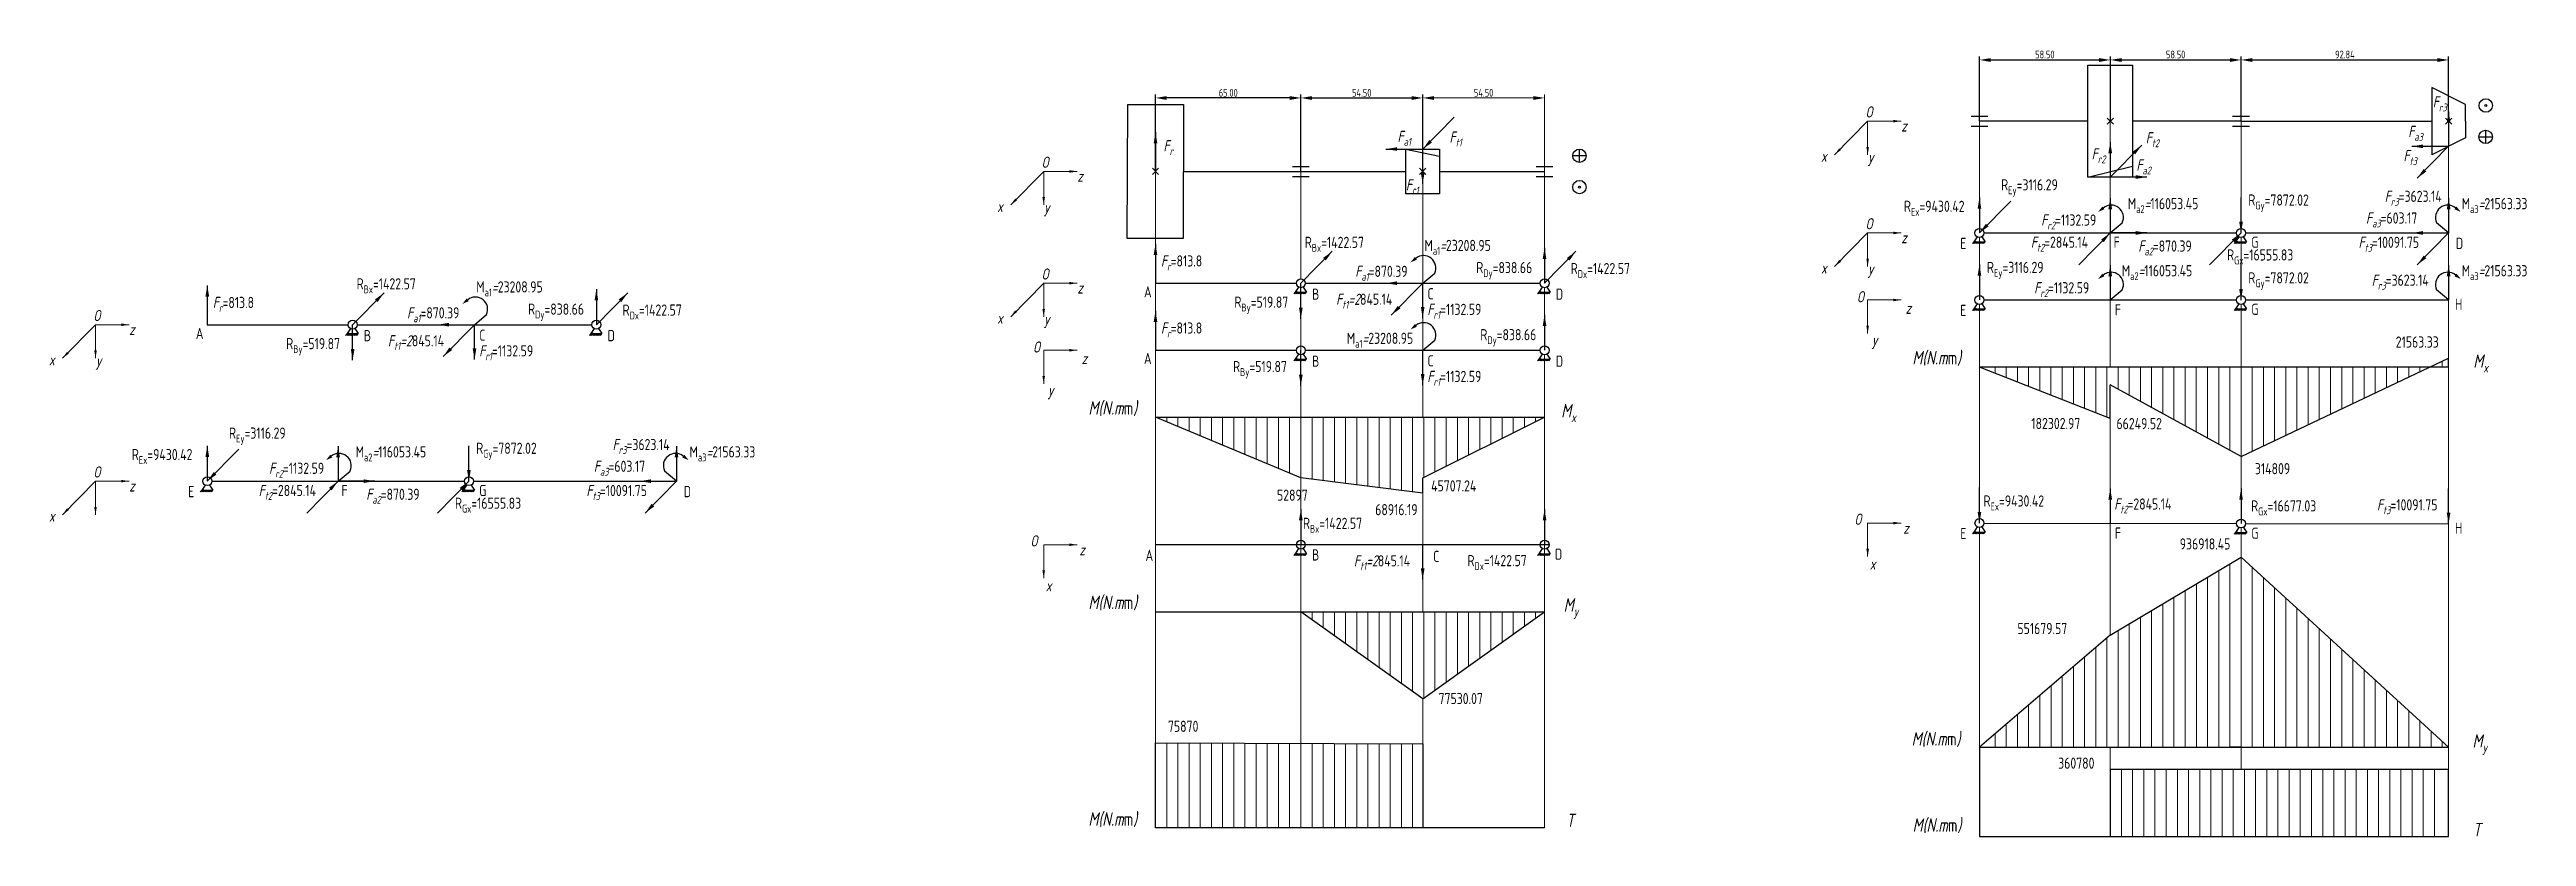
# Model space of a CAD drawing. Header units: millimetres. Extents: x -1216 to -109, y 1015 to 1367.
import ezdxf

# ---------------------------------------------------------------- set-up
doc = ezdxf.new("R2010")
doc.units = ezdxf.units.MM
doc.header["$MEASUREMENT"] = 0
doc.header["$PDMODE"] = 33
doc.header["$PDSIZE"] = 1
doc.layers.add('AM_0', color=7, linetype='Continuous', lineweight=30)
doc.layers.add('AM_4', color=3, linetype='Continuous', lineweight=15)
doc.styles.get("Standard").update_dxf_attribs({"font": 'tcvn+7284-2003i.ttf', "width": 0.8, "height": 3.5})
doc.styles.add('VKT', font='tcvn+7284-2003i.ttf', dxfattribs={"width": 0.8, "height": 3.5})
doc.dimstyles.new('AM_ISO$7', dxfattribs={"dimtxt": 3.5, "dimasz": 3.5, "dimexe": 1, "dimexo": 1, "dimgap": 1.5, "dimtad": 1, "dimdsep": 46, "dimtxsty": 'Standard', "dimcen": 0, "dimclrd": 256, "dimclre": 256, "dimclrt": 2, "dimadec": 0, "dimazin": 2, "dimtp": 0.1, "dimtm": 0.1, "dimtfac": 0.71, "dimtdec": 3, "dimtmove": 0, "dimatfit": 3, "dimfxl": 1, "dimlwd": -1, "dimlwe": -1, "dimarcsym": 1})
doc.dimstyles.new('MyTemplate', dxfattribs={"dimtxt": 3.5, "dimasz": 5, "dimexe": 1.5, "dimexo": 0, "dimtad": 1, "dimtoh": 1, "dimzin": 0, "dimdsep": 46, "dimtxsty": 'Standard', "dimcen": 5, "dimclrd": 3, "dimclre": 3, "dimclrt": 1, "dimadec": 0, "dimazin": 0, "dimtfac": 1, "dimtofl": 0, "dimtmove": 0, "dimatfit": 3, "dimfxl": 1, "dimtolj": 1, "dimtzin": 0, "dimlwd": -1, "dimlwe": -1, "dimarcsym": 0})

msp = doc.modelspace()

# ---------------------------------------------------------------- texts
at = {"layer": 'AM_0', "attachment_point": 1, "style": 'VKT'}
for s, width, gutter_width, heights, insert, char_height in [('\\A1;{\\fTCVN 7284|b0|i1|c163|p34;F\\H0.7x;\\S^ r3;}', 4.01145, 8.75, [0], (-150.591, 1346.002), 5), ('\\A1;{\\fTCVN 7284|b0|i1|c163|p34;F\\H0.7x;\\S^ a1;}', 4.01145, 8.75, [0], (-613.584, 1330.578), 5), ('\\A1;{\\fTCVN 7284|b0|i1|c163|p34;F\\H0.7x;\\S^ t1;}', 4, 8.75, [0], (-590.327, 1330.283), 5), ('\\A1;{\\fTCVN 7284|b0|i1|c163|p34;F\\H0.7x;\\S^ t2;}', 4.01145, 8.75, [0], (-278.949, 1329.965), 5), ('\\A1;{\\fTCVN 7284|b0|i1|c163|p34;F\\H0.7x;\\S^ a3;}', 4.01145, 8.75, [0], (-161.548, 1332.816), 5), ('\\A1;{\\fTCVN 7284|b0|i1|c163|p34;F\\fTCVN 7284|b0|i1|c0|p34;\\H0.7x;\\S^ r;}', 4.01145, 8.75, [0], (-718.253, 1326.403), 5), ('\\A1;{\\fTCVN 7284|b0|i1|c163|p34;F\\H0.7x;\\S^ r2;}', 4.01145, 8.75, [0], (-303.147, 1322.786), 5), ('\\A1;{\\fTCVN 7284|b0|i1|c163|p34;F\\H0.7x;\\S^ t3;}', 5, 8.75, [0], (-163.672, 1321.952), 5), ('\\A1;{\\fTCVN 7284|b0|i1|c163|p34;F\\H0.7x;\\S^ r1;}', 4.01145, 8.75, [0], (-609.84, 1308.872), 5), ('\\A1;R{\\H0.7x;\\S^ Ey;}=3116.29', 4.01145, 8.75, [3.43], (-343.65, 1308.915), 5), ('\\A1;{\\fTCVN 7284|b0|i1|c163|p34;F\\H0.7x;\\S^ a2;}', 4.01145, 8.75, [0], (-283.129, 1317.776), 5), ('\\A1;R{\\H0.7x;\\S^ Ex;}=9430.42', 4.01145, 8.75, [3.43], (-387.123, 1299.311), 5), ('\\A1;M{\\H0.7x;\\S^ a2;\\fTCVN 7284|b0|i1|c163|p34;\\H1.42857x;=}116053.45', 4.01145, 8.75, [3.43], (-286.981, 1300.499), 5), ('\\A1;R{\\H0.7x;\\S^ Gy;}=7872.02', 5, 8.75, [3.43], (-233.098, 1302.124), 5), ('\\A1;{\\fTCVN 7284|b0|i1|c163|p34;F\\H0.7x;\\S^ r3;}=3623.14', 4.01145, 8.75, [0], (-172.094, 1303.783), 5), ('\\A1;M{\\H0.7x;\\S^ a3;\\fTCVN 7284|b0|i1|c163|p34;\\H1.42857x;=}21563.33', 4.01145, 8.75, [3.43], (-137.651, 1300.499), 5), ('\\A1;{\\fTCVN 7284|b0|i1|c163|p34;F\\H0.7x;\\S^ r2;}=1132.59', 4.01145, 8.75, [0], (-325.73, 1293.172), 5), ('\\A1;{\\fTCVN 7284|b0|i1|c163|p34;F\\H0.7x;\\S^ a3;}=603.17', 4.01145, 8.75, [0], (-180.456, 1294.066), 5), ('\\A1;{\\fTCVN 7284|b0|i1|c163|p34;F\\fTCVN 7284|b0|i1|c0|p34;\\H0.7x;\\S^ r;}=813.8', 4.01145, 8.75, [0], (-719.38, 1274.863), 5), ('\\A1;R{\\H0.7x;\\S^ Bx;}=1422.57', 4.01145, 8.75, [3.43], (-655.075, 1283.193), 5), ('\\A1;M{\\H0.7x;\\S^ a1;\\fTCVN 7284|b0|i1|c163|p34;\\H1.42857x;=}23208.95', 4.01145, 8.75, [3.43], (-601.543, 1281.812), 5), ('E', 4.13379, 6.25, [0], (-361.927, 1282.721), 5), ('\\A1;{\\fTCVN 7284|b0|i1|c163|p34;F\\H0.7x;\\S^ t2;}=2845.14', 4.01145, 8.75, [0], (-330.349, 1283.244), 5), ('F', 4.13379, 6.25, [0], (-293.327, 1283.244), 5), ('\\A1;{\\fTCVN 7284|b0|i1|c163|p34;F\\H0.7x;\\S^ a2;}=870.39', 4.01145, 8.75, [0], (-282.279, 1281.536), 5), ('\\A1;R{\\H0.7x;\\S^ Gx;}=16555.83', 4.01145, 8.75, [3.43], (-242.589, 1277.563), 5), ('G', 4.13379, 6.25, [0], (-231.756, 1283.236), 5), ('\\A1;{\\fTCVN 7284|b0|i1|c163|p34;F\\H0.7x;\\S^ t3;}=10091.75', 5, 8.75, [0], (-183.79, 1283.202), 5), ('D', 4.13379, 6.25, [0], (-140.284, 1282.741), 5), ('\\A1;R{\\H0.7x;\\S^ Bx;}=1422.57', 4.01145, 8.75, [3.43], (-1079.138, 1264.631), 5), ('\\A1;M{\\H0.7x;\\S^ a1;\\fTCVN 7284|b0|i1|c163|p34;\\H1.42857x;=}23208.95', 4.01145, 8.75, [3.43], (-1025.607, 1263.25), 5), ('\\A1;{\\fTCVN 7284|b0|i1|c163|p34;F\\H0.7x;\\S^ a1;}=870.39', 4.01145, 8.75, [0], (-632.497, 1270.225), 5), ('\\A1;R{\\H0.7x;\\S^ Dy;}=838.66', 4.01145, 8.75, [3.43], (-578.395, 1271.888), 5), ('\\A1;R{\\H0.7x;\\S^ Dx;}=1422.57', 4.01145, 8.75, [3.43], (-536.137, 1271.466), 5), ('\\A1;R{\\H0.7x;\\S^ Ey;}=3116.29', 4.01145, 8.75, [3.43], (-350.001, 1271.99), 5), ('\\A1;{\\fTCVN 7284|b0|i1|c163|p34;F\\H0.7x;\\S^ r2;}=1132.59', 4.01145, 8.75, [0], (-328.876, 1262.879), 5), ('\\A1;M{\\H0.7x;\\S^ a2;\\fTCVN 7284|b0|i1|c163|p34;\\H1.42857x;=}116053.45', 4.01145, 8.75, [3.43], (-289.688, 1270.499), 5), ('\\A1;R{\\H0.7x;\\S^ Gy;}=7872.02', 5, 8.75, [3.43], (-233.098, 1267.301), 5), ('\\A1;{\\fTCVN 7284|b0|i1|c163|p34;F\\H0.7x;\\S^ r3;}=3623.14', 4.01145, 8.75, [0], (-177.879, 1266.255), 5), ('\\A1;M{\\H0.7x;\\S^ a3;\\fTCVN 7284|b0|i1|c163|p34;\\H1.42857x;=}21563.33', 4.01145, 8.75, [3.43], (-137.651, 1270.499), 5), ('\\A1;{\\fTCVN 7284|b0|i1|c163|p34;F\\fTCVN 7284|b0|i1|c0|p34;\\H0.7x;\\S^ r;}=813.8', 4.01145, 8.75, [0], (-1143.443, 1256.3), 5), ('\\A1;R{\\H0.7x;\\S^ Dy;}=838.66', 4.01145, 8.75, [3.43], (-1002.458, 1253.325), 5), ('\\A1;R{\\H0.7x;\\S^ Dx;}=1422.57', 4.01145, 8.75, [3.43], (-960.201, 1252.903), 5), ('A', 4.13379, 6.25, [0], (-726.984, 1261.027), 5), ('\\A1;R{\\H0.7x;\\S^ By;}=519.87', 4.01145, 8.75, [3.43], (-686.566, 1256.455), 5), ('B', 4.13379, 6.25, [0], (-651.837, 1260.021), 5), ('\\A1;{\\fTCVN 7284|b0|i1|c163|p34;F\\H0.7x;\\S^ t1;\\H1.42857x;=2}845.14', 4, 8.75, [0], (-641.05, 1257.727), 5), ('\\A1;{\\fTCVN 7284|b0|i1|c163|p34;F\\H0.7x;\\S^ r1;}=1132.59', 4.01145, 8.75, [0], (-600.254, 1253.219), 5), ('C', 4.13379, 6.25, [0], (-600.2, 1260.199), 5), ('D', 4.13379, 6.25, [0], (-542.837, 1260.021), 5), ('E', 4.13379, 6.25, [0], (-361.927, 1252.721), 5), ('F', 4.13379, 6.25, [0], (-292.781, 1253.005), 5), ('G', 4.13379, 6.25, [0], (-231.756, 1253.236), 5), ('H', 4.13379, 6.25, [0], (-140.662, 1255.468), 5), ('A', 4.13379, 6.25, [0], (-1151.047, 1242.464), 5), ('B', 4.13379, 6.25, [0], (-1075.9, 1241.458), 5), ('\\A1;{\\fTCVN 7284|b0|i1|c163|p34;F\\H0.7x;\\S^ a1;}=870.39', 4.01145, 8.75, [0], (-1056.561, 1251.662), 5), ('C', 4.13379, 6.25, [0], (-1024.263, 1241.636), 5), ('D', 4.13379, 6.25, [0], (-966.9, 1241.458), 5), ('\\A1;{\\fTCVN 7284|b0|i1|c163|p34;F\\fTCVN 7284|b0|i1|c0|p34;\\H0.7x;\\S^ r;}=813.8', 4.01145, 8.75, [0], (-719.38, 1244.863), 5), ('\\A1;R{\\H0.7x;\\S^ Dy;}=838.66', 4.01145, 8.75, [3.43], (-576.575, 1241.887), 5), ('\\A1;R{\\H0.7x;\\S^ By;}=519.87', 4.01145, 8.75, [3.43], (-1110.629, 1237.892), 5), ('\\A1;{\\fTCVN 7284|b0|i1|c163|p34;F\\H0.7x;\\S^ t1;\\H1.42857x;=2}845.14', 4, 8.75, [0], (-1065.113, 1239.164), 5), ('\\A1;{\\fTCVN 7284|b0|i1|c163|p34;F\\H0.7x;\\S^ r1;}=1132.59', 4.01145, 8.75, [0], (-1024.317, 1234.656), 5), ('A', 4.13379, 6.25, [0], (-727.007, 1231.236), 5), ('B', 4.13379, 6.25, [0], (-651.837, 1230.021), 5), ('\\A1;M{\\H0.7x;\\S^ a1;\\fTCVN 7284|b0|i1|c163|p34;\\H1.42857x;=}23208.95', 4.01145, 8.75, [3.43], (-636.273, 1240.26), 5), ('C', 4.13379, 6.25, [0], (-600.2, 1230.199), 5), ('D', 4.13379, 6.25, [0], (-542.837, 1230.021), 5), ('{\\fTCVN 7284|b0|i1|c163|p34;M(N.m}m{\\fTCVN 7284|b0|i1|c163|p34;)}', 22.66969, 17.5, [0], (-383.34, 1232.077), 6), ('\\A1;{\\fTCVN 7284|b0|i1|c163|p34;M\\fTCVN 7284|b0|i1|c0|p34;\\H0.7x;\\S^ x;}', 22.66969, 17.5, [0], (-132.466, 1230.549), 6), ('\\A1;R{\\H0.7x;\\S^ By;}=519.87', 4.01145, 8.75, [3.43], (-687.152, 1227.62), 5), ('\\A1;{\\fTCVN 7284|b0|i1|c163|p34;F\\H0.7x;\\S^ r1;}=1132.59', 4.01145, 8.75, [0], (-600.254, 1223.219), 5), ('{\\fTCVN 7284|b0|i1|c163|p34;M(N.m}m{\\fTCVN 7284|b0|i1|c163|p34;)}', 22.66969, 17.5, [0], (-751.84, 1209.61), 6), ('\\A1;{\\fTCVN 7284|b0|i1|c163|p34;M\\fTCVN 7284|b0|i1|c0|p34;\\H0.7x;\\S^ x;}', 22.66969, 17.5, [0], (-540.404, 1208.342), 6), ('\\A1;R{\\H0.7x;\\S^ Ey;}=3116.29', 4.01145, 8.75, [3.43], (-1136.213, 1197.861), 5), ('\\A1;R{\\H0.7x;\\S^ Ex;}=9430.42', 4.01145, 8.75, [3.43], (-1179.686, 1188.257), 5), ('\\A1;M{\\H0.7x;\\S^ a2;\\fTCVN 7284|b0|i1|c163|p34;\\H1.42857x;=}116053.45', 4.01145, 8.75, [3.43], (-1079.545, 1189.445), 5), ('\\A1;R{\\H0.7x;\\S^ Gy;}=7872.02', 5, 8.75, [3.43], (-1025.662, 1191.071), 5), ('\\A1;{\\fTCVN 7284|b0|i1|c163|p34;F\\H0.7x;\\S^ r3;}=3623.14', 4.01145, 8.75, [0], (-964.657, 1192.729), 5), ('\\A1;M{\\H0.7x;\\S^ a3;\\fTCVN 7284|b0|i1|c163|p34;\\H1.42857x;=}21563.33', 4.01145, 8.75, [3.43], (-930.214, 1189.445), 5), ('\\A1;{\\fTCVN 7284|b0|i1|c163|p34;F\\H0.7x;\\S^ r2;}=1132.59', 4.01145, 8.75, [0], (-1118.293, 1182.118), 5), ('\\A1;{\\fTCVN 7284|b0|i1|c163|p34;F\\H0.7x;\\S^ a3;}=603.17', 4.01145, 8.75, [0], (-973.02, 1183.012), 5), ('E', 4.13379, 6.25, [0], (-1154.491, 1171.668), 5), ('\\A1;{\\fTCVN 7284|b0|i1|c163|p34;F\\H0.7x;\\S^ t2;}=2845.14', 4.01145, 8.75, [0], (-1122.912, 1172.19), 5), ('F', 4.13379, 6.25, [0], (-1085.89, 1172.19), 5), ('\\A1;{\\fTCVN 7284|b0|i1|c163|p34;F\\H0.7x;\\S^ a2;}=870.39', 4.01145, 8.75, [0], (-1074.843, 1170.483), 5), ('\\A1;R{\\H0.7x;\\S^ Gx;}=16555.83', 4.01145, 8.75, [3.43], (-1035.152, 1166.509), 5), ('G', 4.13379, 6.25, [0], (-1024.32, 1172.182), 5), ('\\A1;{\\fTCVN 7284|b0|i1|c163|p34;F\\H0.7x;\\S^ t3;}=10091.75', 5, 8.75, [0], (-976.353, 1172.148), 5), ('D', 4.13379, 6.25, [0], (-932.848, 1171.687), 5), ('\\A1;R{\\H0.7x;\\S^ Ex;}=9430.42', 4.01145, 8.75, [3.43], (-351.537, 1167.499), 5), ('\\A1;{\\fTCVN 7284|b0|i1|c163|p34;F\\H0.7x;\\S^ t2;}=2845.14', 4.01145, 8.75, [0], (-293.079, 1166.128), 5), ('\\A1;R{\\H0.7x;\\S^ Gx;}=16677.03', 4.01145, 8.75, [3.43], (-231.838, 1165.272), 5), ('\\A1;{\\fTCVN 7284|b0|i1|c163|p34;F\\H0.7x;\\S^ t3;}=10091.75', 5, 8.75, [0], (-175.538, 1165.768), 5), ('\\A1;R{\\H0.7x;\\S^ Bx;}=1422.57', 4.01145, 8.75, [3.43], (-655.906, 1157.491), 5), ('E', 4.13379, 6.25, [0], (-361.92, 1152.913), 5), ('F', 4.13379, 6.25, [0], (-292.774, 1153.108), 5), ('G', 4.13379, 6.25, [0], (-231.749, 1153.055), 5), ('H', 4.13379, 6.25, [0], (-140.67, 1155.32), 5), ('A', 4.13379, 6.25, [0], (-726.315, 1143.17), 5), ('B', 4.13379, 6.25, [0], (-651.848, 1143.352), 5), ('C', 4.13379, 6.25, [0], (-597.642, 1142.714), 5), ('D', 4.13379, 6.25, [0], (-543.204, 1143.693), 5), ('\\A1;{\\fTCVN 7284|b0|i1|c163|p34;F\\H0.7x;\\S^ t1;\\H1.42857x;=2}845.14', 4, 8.75, [0], (-633.093, 1140.711), 5), ('\\A1;R{\\H0.7x;\\S^ Dx;}=1422.57', 4.01145, 8.75, [3.43], (-582.317, 1140.814), 5), ('{\\fTCVN 7284|b0|i1|c163|p34;M(N.m}m{\\fTCVN 7284|b0|i1|c163|p34;)}', 22.66969, 17.5, [0], (-751.84, 1122.61), 6), ('\\A1;{\\fTCVN 7284|b0|i1|c163|p34;M\\fTCVN 7284|b0|i1|c0|p34;\\H0.7x;\\S^ y;}', 22.66969, 17.5, [0], (-539.29, 1121.488), 6), ('{\\fTCVN 7284|b0|i1|c163|p34;M(N.m}m{\\fTCVN 7284|b0|i1|c163|p34;)}', 22.66969, 17.5, [0], (-383.657, 1061.562), 6), ('\\A1;{\\fTCVN 7284|b0|i1|c163|p34;M\\fTCVN 7284|b0|i1|c0|p34;\\H0.7x;\\S^ y;}', 22.66969, 17.5, [0], (-132.818, 1060.667), 6), ('{\\fTCVN 7284|b0|i1|c163|p34;M(N.m}m{\\fTCVN 7284|b0|i1|c163|p34;)}', 22.66969, 17.5, [0], (-751.847, 1025.707), 6), ('{\\fTCVN 7284|b0|i1|c163|p34;T}', 22.66969, 17.5, [0], (-538.156, 1025.136), 6), ('{\\fTCVN 7284|b0|i1|c163|p34;M(N.m}m{\\fTCVN 7284|b0|i1|c163|p34;)}', 22.66969, 17.5, [0], (-383.216, 1023.002), 6), ('{\\fTCVN 7284|b0|i1|c163|p34;T}', 22.66969, 17.5, [0], (-132.645, 1020.977), 6)]:
    msp.add_mtext_dynamic_manual_height_columns(s, width=width, gutter_width=gutter_width, heights=heights, dxfattribs=dict(at, insert=insert, char_height=char_height))
at = {"layer": 'AM_0', "char_height": 5, "attachment_point": 1}
for s, width, insert in [('21563.33', 9.81837, (-167.16, 1238.601)), ('182302.97', 16.99161, (-330.142, 1202.151)), ('66249.52', 22.20238, (-292.057, 1202.091)), ('45707.24', 19.62542, (-598.557, 1174.235)), ('314809', 27.16835, (-230.157, 1181.943)), ('52897', 16.2226, (-667.493, 1170.091)), ('68916.19', 19.62542, (-623.582, 1163.602)), ('936918.45', 35.68414, (-263.754, 1148.272)), ('551679.57', 17.66299, (-336.362, 1110.427)), ('77530.07', 18.77167, (-595.239, 1079.101)), ('75870', 18.77167, (-716.262, 1066.677))]:
    msp.add_mtext_dynamic_manual_height_columns(s, width=width, gutter_width=17.5, heights=[0], dxfattribs=dict(at, insert=insert))
at = {"layer": 'AM_4', "char_height": 5, "attachment_point": 1, "style": 'VKT'}
for s, insert in [('{\\fTCVN 7284|b0|i1|c163|p34;O}', (-404.315, 1341.525)), ('{\\fTCVN 7284|b0|i1|c163|p34;z}', (-388.305, 1335.271)), ('{\\fTCVN 7284|b0|i1|c163|p34;O}', (-772.815, 1319.034)), ('{\\fTCVN 7284|b0|i1|c163|p34;x}', (-424.175, 1321.726)), ('{\\fTCVN 7284|b0|i1|c163|p34;y}', (-403.219, 1321.322)), ('{\\fTCVN 7284|b0|i1|c163|p34;z}', (-756.805, 1312.78)), ('{\\fTCVN 7284|b0|i1|c163|p34;x}', (-792.675, 1299.235)), ('{\\fTCVN 7284|b0|i1|c163|p34;y}', (-771.719, 1298.831)), ('{\\fTCVN 7284|b0|i1|c163|p34;O}', (-404.315, 1291.525)), ('{\\fTCVN 7284|b0|i1|c163|p34;z}', (-388.305, 1285.271)), ('{\\fTCVN 7284|b0|i1|c163|p34;O}', (-772.815, 1269.034)), ('{\\fTCVN 7284|b0|i1|c163|p34;x}', (-424.175, 1271.726)), ('{\\fTCVN 7284|b0|i1|c163|p34;y}', (-403.219, 1271.322)), ('{\\fTCVN 7284|b0|i1|c163|p34;z}', (-756.805, 1262.78)), ('{\\fTCVN 7284|b0|i1|c163|p34;O}', (-408.155, 1258.862)), ('{\\fTCVN 7284|b0|i1|c163|p34;z}', (-386.403, 1253.7)), ('{\\fTCVN 7284|b0|i1|c163|p34;O}', (-1196.878, 1250.471)), ('{\\fTCVN 7284|b0|i1|c163|p34;z}', (-1180.869, 1244.217)), ('{\\fTCVN 7284|b0|i1|c163|p34;x}', (-792.675, 1249.235)), ('{\\fTCVN 7284|b0|i1|c163|p34;y}', (-771.719, 1248.831)), ('{\\fTCVN 7284|b0|i1|c163|p34;O}', (-776.655, 1236.371)), ('{\\fTCVN 7284|b0|i1|c163|p34;z}', (-754.903, 1231.208)), ('{\\fTCVN 7284|b0|i1|c163|p34;y}', (-401.475, 1239.511)), ('{\\fTCVN 7284|b0|i1|c163|p34;x}', (-1216.738, 1230.672)), ('{\\fTCVN 7284|b0|i1|c163|p34;y}', (-1195.782, 1230.268)), ('{\\fTCVN 7284|b0|i1|c163|p34;y}', (-769.975, 1217.02)), ('{\\fTCVN 7284|b0|i1|c163|p34;O}', (-1196.878, 1180.471)), ('{\\fTCVN 7284|b0|i1|c163|p34;z}', (-1180.869, 1174.217)), ('{\\fTCVN 7284|b0|i1|c163|p34;x}', (-1216.738, 1160.672)), ('{\\fTCVN 7284|b0|i1|c163|p34;O}', (-409.292, 1159.326)), ('{\\fTCVN 7284|b0|i1|c163|p34;z}', (-387.415, 1155.321)), ('{\\fTCVN 7284|b0|i1|c163|p34;O}', (-777.799, 1149.643)), ('{\\fTCVN 7284|b0|i1|c163|p34;z}', (-755.922, 1145.638)), ('{\\fTCVN 7284|b0|i1|c163|p34;x}', (-402.387, 1139.309)), ('{\\fTCVN 7284|b0|i1|c163|p34;x}', (-770.894, 1129.626))]:
    msp.add_mtext_dynamic_manual_height_columns(s, width=3.16208, gutter_width=8.96, heights=[0], dxfattribs=dict(at, insert=insert))
at = {"layer": 'AM_4', "insert": (-318.127, 1050.208), "char_height": 5, "attachment_point": 1}
msp.add_mtext_dynamic_manual_height_columns('{\\C0;360780}', width=12.18523, gutter_width=17.5, heights=[0], dxfattribs=at)

# ---------------------------------------------------------------- blocks, each defined once
blk = doc.blocks.new('*D8')
at = {"color": 3, "transparency": 16777216}
for p, q in [((-656.8, 1312.4), (-656.8, 1346.8)), ((-651.8, 1345.3), (-607.3, 1345.3)), ((-602.3, 1312.4), (-602.3, 1346.8))]:
    blk.add_line(p, q, dxfattribs=at)
for points in [[(-651.8, 1346.1), (-651.8, 1344.4), (-656.8, 1345.3)], [(-607.3, 1346.1), (-607.3, 1344.4), (-602.3, 1345.3)]]:
    blk.add_solid(points, dxfattribs=at)
at = {"layer": 'Defpoints', "color": 0, "transparency": 16777216}
for p in [(-602.3, 1345.3), (-656.8, 1312.4), (-602.3, 1312.4)]:
    blk.add_point(p, dxfattribs=at)
at = {"color": 1, "transparency": 16777216, "insert": (-629.6, 1347.6), "char_height": 3.5, "attachment_point": 5}
blk.add_mtext('\\A1;54.50', dxfattribs=at)
blk = doc.blocks.new('*D9')
at = {"color": 3, "transparency": 16777216}
for p, q in [((-294.8, 1334.9), (-294.8, 1363.8)), ((-236.3, 1334.9), (-236.3, 1363.8)), ((-289.8, 1362.3), (-241.3, 1362.3))]:
    blk.add_line(p, q, dxfattribs=at)
for points in [[(-289.8, 1363.1), (-289.8, 1361.4), (-294.8, 1362.3)], [(-241.3, 1363.1), (-241.3, 1361.4), (-236.3, 1362.3)]]:
    blk.add_solid(points, dxfattribs=at)
at = {"layer": 'Defpoints', "color": 0, "transparency": 16777216}
for p in [(-236.3, 1362.3), (-294.8, 1334.9), (-236.3, 1334.9)]:
    blk.add_point(p, dxfattribs=at)
at = {"color": 1, "transparency": 16777216, "insert": (-265.6, 1364.7), "char_height": 3.5, "attachment_point": 5}
blk.add_mtext('\\A1;58.50', dxfattribs=at)
blk = doc.blocks.new('*D12')
at = {"color": 3, "transparency": 16777216}
for p, q in [((-721.8, 1312.4), (-721.8, 1346.8)), ((-661.8, 1345.3), (-716.8, 1345.3)), ((-656.8, 1312.4), (-656.8, 1346.8))]:
    blk.add_line(p, q, dxfattribs=at)
for points in [[(-716.8, 1346.1), (-716.8, 1344.4), (-721.8, 1345.3)], [(-661.8, 1346.1), (-661.8, 1344.4), (-656.8, 1345.3)]]:
    blk.add_solid(points, dxfattribs=at)
at = {"layer": 'Defpoints', "color": 0, "transparency": 16777216}
for p in [(-721.8, 1345.3), (-721.8, 1312.4), (-656.8, 1312.4)]:
    blk.add_point(p, dxfattribs=at)
at = {"color": 1, "transparency": 16777216, "insert": (-689.3, 1347.6), "char_height": 3.5, "attachment_point": 5}
blk.add_mtext('\\A1;65.00', dxfattribs=at)
blk = doc.blocks.new('*D13')
at = {"layer": 'AM_4', "color": 3, "transparency": 16777216}
for p, q in [((-602.3, 1312.4), (-602.3, 1346.8)), ((-597.3, 1345.3), (-552.8, 1345.3)), ((-547.8, 1312.4), (-547.8, 1346.8))]:
    blk.add_line(p, q, dxfattribs=at)
for points in [[(-597.3, 1346.1), (-597.3, 1344.4), (-602.3, 1345.3)], [(-552.8, 1346.1), (-552.8, 1344.4), (-547.8, 1345.3)]]:
    blk.add_solid(points, dxfattribs=at)
at = {"layer": 'Defpoints', "color": 0, "transparency": 16777216}
for p in [(-547.8, 1345.3), (-602.3, 1312.4), (-547.8, 1312.4)]:
    blk.add_point(p, dxfattribs=at)
at = {"layer": 'AM_4', "color": 1, "transparency": 16777216, "insert": (-575.1, 1347.6), "char_height": 3.5, "attachment_point": 5}
blk.add_mtext('\\A1;54.50', dxfattribs=at)
blk = doc.blocks.new('*D14')
at = {"color": 3, "transparency": 16777216}
for p, q in [((-236.3, 1334.9), (-236.3, 1363.8)), ((-143.5, 1334.9), (-143.5, 1363.8)), ((-231.3, 1362.3), (-148.5, 1362.3))]:
    blk.add_line(p, q, dxfattribs=at)
for points in [[(-231.3, 1363.1), (-231.3, 1361.4), (-236.3, 1362.3)], [(-148.5, 1363.1), (-148.5, 1361.4), (-143.5, 1362.3)]]:
    blk.add_solid(points, dxfattribs=at)
at = {"layer": 'Defpoints', "color": 0, "transparency": 16777216}
for p in [(-143.5, 1362.3), (-236.3, 1334.9), (-143.5, 1334.9)]:
    blk.add_point(p, dxfattribs=at)
at = {"color": 1, "transparency": 16777216, "insert": (-189.9, 1364.7), "char_height": 3.5, "attachment_point": 5}
blk.add_mtext('\\A1;92.84', dxfattribs=at)
blk = doc.blocks.new('*D16')
at = {"color": 3, "transparency": 16777216}
for p, q in [((-353.3, 1334.9), (-353.3, 1363.8)), ((-294.8, 1334.9), (-294.8, 1363.8)), ((-348.3, 1362.3), (-299.8, 1362.3))]:
    blk.add_line(p, q, dxfattribs=at)
for points in [[(-348.3, 1363.1), (-348.3, 1361.4), (-353.3, 1362.3)], [(-299.8, 1363.1), (-299.8, 1361.4), (-294.8, 1362.3)]]:
    blk.add_solid(points, dxfattribs=at)
at = {"layer": 'Defpoints', "color": 0, "transparency": 16777216}
for p in [(-294.8, 1362.3), (-353.3, 1334.9), (-294.8, 1334.9)]:
    blk.add_point(p, dxfattribs=at)
at = {"color": 1, "transparency": 16777216, "insert": (-324.1, 1364.7), "char_height": 3.5, "attachment_point": 5}
blk.add_mtext('\\A1;58.50', dxfattribs=at)

# ---------------------------------------------------------------- dimensions: what is measured, and where the dimension line sits
for base, p1, p2, picture, middle in [((-294.84, 1362.28), (-353.34, 1334.901), (-294.84, 1334.901), '*D16', (-324.09, 1364.655)), ((-236.34, 1362.28), (-294.84, 1334.901), (-236.34, 1334.901), '*D9', (-265.59, 1364.655)), ((-143.5, 1362.279), (-236.34, 1334.901), (-143.5, 1334.901), '*D14', (-189.92, 1364.654)), ((-721.84, 1345.273), (-656.84, 1312.41), (-721.84, 1312.41), '*D12', (-689.34, 1347.648)), ((-602.34, 1345.272), (-656.84, 1312.41), (-602.34, 1312.41), '*D8', (-629.59, 1347.647))]:
    dim = msp.add_linear_dim(base=base, p1=p1, p2=p2, dimstyle='MyTemplate')
    dim.commit()
    dim.dimension.update_dxf_attribs({"geometry": picture, "text_midpoint": middle})
at = {"layer": 'AM_4'}
dim = msp.add_linear_dim(base=(-547.84, 1345.274), p1=(-602.34, 1312.41), p2=(-547.84, 1312.41), dimstyle='MyTemplate', dxfattribs=at)
dim.commit()
dim.dimension.update_dxf_attribs({"geometry": '*D13', "text_midpoint": (-575.09, 1347.649)})

# ---------------------------------------------------------------- linework, layer by layer
at = {"layer": 'AM_0'}
for p, q in [((-151, 1349.901), (-151, 1319.901)), ((-136, 1342.401), (-151, 1349.901)), ((-136, 1334.901), (-136, 1342.401)), ((-357.09, 1337.151), (-349.59, 1337.151)), ((-357.09, 1332.651), (-349.59, 1332.651)), ((-304.84, 1334.901), (-353.34, 1334.901)), ((-293.426, 1336.315), (-296.254, 1333.486)), ((-296.254, 1336.315), (-293.426, 1333.486)), ((-236.34, 1334.901), (-284.84, 1334.901)), ((-240.09, 1337.151), (-232.59, 1337.151)), ((-240.09, 1332.651), (-232.59, 1332.651)), ((-236.34, 1334.901), (-151, 1334.901)), ((-142.086, 1336.315), (-144.914, 1333.486)), ((-144.914, 1336.315), (-142.086, 1333.486)), ((-136, 1334.901), (-136, 1327.401)), ((-126.952, 1330.885), (-126.952, 1324.885)), ((-609.84, 1322.41), (-594.84, 1319.302)), ((-529.22, 1319.425), (-535.22, 1319.425)), ((-532.22, 1316.425), (-532.22, 1322.425)), ((-136, 1327.401), (-151, 1319.901)), ((-129.952, 1327.885), (-123.952, 1327.885)), ((-720.426, 1313.824), (-723.254, 1310.995)), ((-723.254, 1313.824), (-720.426, 1310.995)), ((-709.34, 1312.41), (-656.84, 1312.41)), ((-660.59, 1314.66), (-653.09, 1314.66)), ((-660.59, 1310.16), (-653.09, 1310.16)), ((-656.84, 1312.41), (-609.84, 1312.41)), ((-600.926, 1313.824), (-603.754, 1310.995)), ((-603.754, 1313.824), (-600.926, 1310.995)), ((-594.84, 1312.41), (-547.84, 1312.41)), ((-551.59, 1314.66), (-544.09, 1314.66)), ((-551.59, 1310.16), (-544.09, 1310.16)), ((-304.84, 1309.901), (-284.84, 1314.844)), ((-354.357, 1283.179), (-355.84, 1280.901)), ((-355.84, 1280.901), (-350.84, 1280.901)), ((-355.34, 1280.901), (-355.84, 1280.901)), ((-354.84, 1280.901), (-355.34, 1280.901)), ((-354.84, 1280.901), (-354.34, 1280.901)), ((-354.34, 1280.901), (-353.84, 1280.901)), ((-353.84, 1280.901), (-353.34, 1280.901)), ((-353.34, 1284.901), (-353.34, 1284.901)), ((-353.34, 1280.901), (-352.84, 1280.901)), ((-352.84, 1280.901), (-352.34, 1280.901)), ((-352.323, 1283.179), (-350.84, 1280.901)), ((-351.84, 1280.901), (-351.34, 1280.901)), ((-351.34, 1284.901), (-238.34, 1284.901)), ((-351.34, 1280.901), (-350.84, 1280.901)), ((-237.357, 1283.179), (-238.84, 1280.901)), ((-238.84, 1280.901), (-233.84, 1280.901)), ((-238.34, 1280.901), (-238.84, 1280.901)), ((-237.84, 1280.901), (-238.34, 1280.901)), ((-237.84, 1280.901), (-237.34, 1280.901)), ((-237.34, 1280.901), (-236.84, 1280.901)), ((-236.84, 1280.901), (-236.34, 1280.901)), ((-236.34, 1280.901), (-235.84, 1280.901)), ((-235.84, 1280.901), (-235.34, 1280.901)), ((-235.323, 1283.179), (-233.84, 1280.901)), ((-234.84, 1280.901), (-234.34, 1280.901)), ((-234.34, 1284.901), (-143.5, 1284.901)), ((-234.34, 1280.901), (-233.84, 1280.901)), ((-721.84, 1262.41), (-658.84, 1262.41)), ((-657.857, 1260.687), (-659.34, 1258.41)), ((-659.34, 1258.41), (-654.34, 1258.41)), ((-658.84, 1258.41), (-659.34, 1258.41)), ((-658.34, 1258.41), (-658.84, 1258.41)), ((-658.34, 1258.41), (-657.84, 1258.41)), ((-657.84, 1258.41), (-657.34, 1258.41)), ((-657.34, 1258.41), (-656.84, 1258.41)), ((-656.84, 1258.41), (-656.34, 1258.41)), ((-656.34, 1258.41), (-655.84, 1258.41)), ((-655.823, 1260.687), (-654.34, 1258.41)), ((-655.34, 1258.41), (-654.84, 1258.41)), ((-654.84, 1262.41), (-549.84, 1262.41)), ((-654.84, 1258.41), (-654.34, 1258.41)), ((-548.857, 1260.687), (-550.34, 1258.41)), ((-550.34, 1258.41), (-545.34, 1258.41)), ((-549.84, 1258.41), (-550.34, 1258.41)), ((-549.34, 1258.41), (-549.84, 1258.41)), ((-549.34, 1258.41), (-548.84, 1258.41)), ((-548.84, 1258.41), (-548.34, 1258.41)), ((-548.34, 1258.41), (-547.84, 1258.41)), ((-547.84, 1258.41), (-547.34, 1258.41)), ((-547.34, 1258.41), (-546.84, 1258.41)), ((-546.823, 1260.687), (-545.34, 1258.41)), ((-546.34, 1258.41), (-545.84, 1258.41)), ((-545.84, 1258.41), (-545.34, 1258.41)), ((-354.357, 1253.179), (-355.84, 1250.901)), ((-353.34, 1254.901), (-353.34, 1254.901)), ((-352.323, 1253.179), (-350.84, 1250.901)), ((-351.34, 1254.901), (-238.34, 1254.901)), ((-237.357, 1253.179), (-238.84, 1250.901)), ((-235.323, 1253.179), (-233.84, 1250.901)), ((-234.34, 1254.901), (-143.5, 1254.901)), ((-1145.903, 1243.847), (-1082.903, 1243.847)), ((-1081.92, 1242.125), (-1083.403, 1239.847)), ((-1079.886, 1242.125), (-1078.403, 1239.847)), ((-1078.903, 1243.847), (-973.903, 1243.847)), ((-972.92, 1242.125), (-974.403, 1239.847)), ((-970.886, 1242.125), (-969.403, 1239.847)), ((-355.84, 1250.901), (-350.84, 1250.901)), ((-355.34, 1250.901), (-355.84, 1250.901)), ((-354.84, 1250.901), (-355.34, 1250.901)), ((-354.84, 1250.901), (-354.34, 1250.901)), ((-354.34, 1250.901), (-353.84, 1250.901)), ((-353.84, 1250.901), (-353.34, 1250.901)), ((-353.34, 1250.901), (-352.84, 1250.901)), ((-352.84, 1250.901), (-352.34, 1250.901)), ((-351.84, 1250.901), (-351.34, 1250.901)), ((-351.34, 1250.901), (-350.84, 1250.901)), ((-238.84, 1250.901), (-233.84, 1250.901)), ((-238.34, 1250.901), (-238.84, 1250.901)), ((-237.84, 1250.901), (-238.34, 1250.901)), ((-237.84, 1250.901), (-237.34, 1250.901)), ((-237.34, 1250.901), (-236.84, 1250.901)), ((-236.84, 1250.901), (-236.34, 1250.901)), ((-236.34, 1250.901), (-235.84, 1250.901)), ((-235.84, 1250.901), (-235.34, 1250.901)), ((-234.84, 1250.901), (-234.34, 1250.901)), ((-234.34, 1250.901), (-233.84, 1250.901)), ((-1083.403, 1239.847), (-1078.403, 1239.847)), ((-1082.903, 1239.847), (-1083.403, 1239.847)), ((-1082.403, 1239.847), (-1082.903, 1239.847)), ((-1082.403, 1239.847), (-1081.903, 1239.847)), ((-1081.903, 1239.847), (-1081.403, 1239.847)), ((-1081.403, 1239.847), (-1080.903, 1239.847)), ((-1080.903, 1239.847), (-1080.403, 1239.847)), ((-1080.403, 1239.847), (-1079.903, 1239.847)), ((-1079.403, 1239.847), (-1078.903, 1239.847)), ((-1078.903, 1239.847), (-1078.403, 1239.847)), ((-974.403, 1239.847), (-969.403, 1239.847)), ((-973.903, 1239.847), (-974.403, 1239.847)), ((-973.403, 1239.847), (-973.903, 1239.847)), ((-973.403, 1239.847), (-972.903, 1239.847)), ((-972.903, 1239.847), (-972.403, 1239.847)), ((-972.403, 1239.847), (-971.903, 1239.847)), ((-971.903, 1239.847), (-971.403, 1239.847)), ((-971.403, 1239.847), (-970.903, 1239.847)), ((-970.403, 1239.847), (-969.903, 1239.847)), ((-969.903, 1239.847), (-969.403, 1239.847)), ((-721.84, 1232.41), (-658.84, 1232.41)), ((-657.857, 1230.687), (-659.34, 1228.41)), ((-655.823, 1230.687), (-654.34, 1228.41)), ((-654.84, 1232.41), (-549.84, 1232.41)), ((-548.857, 1230.687), (-550.34, 1228.41)), ((-546.823, 1230.687), (-545.34, 1228.41)), ((-659.34, 1228.41), (-654.34, 1228.41)), ((-658.84, 1228.41), (-659.34, 1228.41)), ((-658.34, 1228.41), (-658.84, 1228.41)), ((-658.34, 1228.41), (-657.84, 1228.41)), ((-657.84, 1228.41), (-657.34, 1228.41)), ((-657.34, 1228.41), (-656.84, 1228.41)), ((-656.84, 1228.41), (-656.34, 1228.41)), ((-656.34, 1228.41), (-655.84, 1228.41)), ((-655.34, 1228.41), (-654.84, 1228.41)), ((-654.84, 1228.41), (-654.34, 1228.41)), ((-550.34, 1228.41), (-545.34, 1228.41)), ((-549.84, 1228.41), (-550.34, 1228.41)), ((-549.34, 1228.41), (-549.84, 1228.41)), ((-549.34, 1228.41), (-548.84, 1228.41)), ((-548.84, 1228.41), (-548.34, 1228.41)), ((-548.34, 1228.41), (-547.84, 1228.41)), ((-547.84, 1228.41), (-547.34, 1228.41)), ((-547.34, 1228.41), (-546.84, 1228.41)), ((-546.34, 1228.41), (-545.84, 1228.41)), ((-545.84, 1228.41), (-545.34, 1228.41)), ((-143.5, 1224.901), (-353.34, 1224.901)), ((-294.84, 1201.901), (-353.34, 1224.901)), ((-236.34, 1184.901), (-143.5, 1228.901)), ((-143.5, 1224.901), (-143.5, 1228.901)), ((-294.84, 1201.901), (-294.84, 1216.901)), ((-236.34, 1184.901), (-294.84, 1216.901)), ((-721.84, 1202.41), (-547.84, 1202.41)), ((-656.84, 1175.41), (-721.84, 1202.41)), ((-602.34, 1175.41), (-547.84, 1202.41)), ((-602.34, 1168.41), (-656.84, 1175.41)), ((-602.34, 1168.41), (-602.34, 1175.41)), ((-1146.92, 1172.125), (-1148.403, 1169.847)), ((-1148.403, 1169.847), (-1143.403, 1169.847)), ((-1147.903, 1169.847), (-1148.403, 1169.847)), ((-1147.403, 1169.847), (-1147.903, 1169.847)), ((-1147.403, 1169.847), (-1146.903, 1169.847)), ((-1146.903, 1169.847), (-1146.403, 1169.847)), ((-1146.403, 1169.847), (-1145.903, 1169.847)), ((-1145.903, 1173.847), (-1145.903, 1173.847)), ((-1145.903, 1169.847), (-1145.403, 1169.847)), ((-1145.403, 1169.847), (-1144.903, 1169.847)), ((-1144.886, 1172.125), (-1143.403, 1169.847)), ((-1144.403, 1169.847), (-1143.903, 1169.847)), ((-1143.903, 1173.847), (-1030.903, 1173.847)), ((-1143.903, 1169.847), (-1143.403, 1169.847)), ((-1029.92, 1172.125), (-1031.403, 1169.847)), ((-1031.403, 1169.847), (-1026.403, 1169.847)), ((-1030.903, 1169.847), (-1031.403, 1169.847)), ((-1030.403, 1169.847), (-1030.903, 1169.847)), ((-1030.403, 1169.847), (-1029.903, 1169.847)), ((-1029.903, 1169.847), (-1029.403, 1169.847)), ((-1029.403, 1169.847), (-1028.903, 1169.847)), ((-1028.903, 1169.847), (-1028.403, 1169.847)), ((-1028.403, 1169.847), (-1027.903, 1169.847)), ((-1027.886, 1172.125), (-1026.403, 1169.847)), ((-1027.403, 1169.847), (-1026.903, 1169.847)), ((-1026.903, 1173.847), (-936.063, 1173.847)), ((-1026.903, 1169.847), (-1026.403, 1169.847)), ((-354.35, 1153.37), (-355.833, 1151.092)), ((-352.316, 1153.37), (-350.833, 1151.092)), ((-351.333, 1155.074), (-238.326, 1154.904)), ((-237.343, 1153.179), (-238.826, 1150.901)), ((-235.309, 1153.179), (-233.826, 1150.901)), ((-234.326, 1154.898), (-143.5, 1154.761)), ((-545.84, 1145.41), (-721.84, 1145.41)), ((-657.857, 1143.687), (-659.34, 1141.41)), ((-659.34, 1141.41), (-654.34, 1141.41)), ((-658.84, 1141.41), (-659.34, 1141.41)), ((-658.34, 1141.41), (-658.84, 1141.41)), ((-658.34, 1141.41), (-657.84, 1141.41)), ((-657.84, 1141.41), (-657.34, 1141.41)), ((-657.34, 1141.41), (-656.84, 1141.41)), ((-656.84, 1141.41), (-656.34, 1141.41)), ((-656.34, 1141.41), (-655.84, 1141.41)), ((-655.823, 1143.687), (-654.34, 1141.41)), ((-655.34, 1141.41), (-654.84, 1141.41)), ((-654.84, 1141.41), (-654.34, 1141.41)), ((-548.857, 1143.687), (-550.34, 1141.41)), ((-550.34, 1141.41), (-545.34, 1141.41)), ((-549.84, 1141.41), (-550.34, 1141.41)), ((-549.34, 1141.41), (-549.84, 1141.41)), ((-549.34, 1141.41), (-548.84, 1141.41)), ((-548.84, 1141.41), (-548.34, 1141.41)), ((-548.34, 1141.41), (-547.84, 1141.41)), ((-547.84, 1141.41), (-547.34, 1141.41)), ((-547.34, 1141.41), (-546.84, 1141.41)), ((-546.823, 1143.687), (-545.34, 1141.41)), ((-546.34, 1141.41), (-545.84, 1141.41)), ((-545.84, 1141.41), (-545.34, 1141.41)), ((-355.833, 1151.092), (-350.833, 1151.092)), ((-355.333, 1151.092), (-355.833, 1151.092)), ((-354.833, 1151.092), (-355.333, 1151.092)), ((-354.833, 1151.092), (-354.333, 1151.092)), ((-354.333, 1151.092), (-353.833, 1151.092)), ((-353.833, 1151.092), (-353.333, 1151.092)), ((-353.333, 1151.092), (-352.833, 1151.092)), ((-352.833, 1151.092), (-352.333, 1151.092)), ((-351.833, 1151.092), (-351.333, 1151.092)), ((-351.333, 1151.092), (-350.833, 1151.092)), ((-238.826, 1150.901), (-233.826, 1150.901)), ((-238.326, 1150.901), (-238.826, 1150.901)), ((-237.826, 1150.901), (-238.326, 1150.901)), ((-237.826, 1150.901), (-237.326, 1150.901)), ((-237.326, 1150.901), (-236.826, 1150.901)), ((-236.826, 1150.901), (-236.326, 1150.901)), ((-236.326, 1150.901), (-235.826, 1150.901)), ((-235.826, 1150.901), (-235.326, 1150.901)), ((-234.826, 1150.901), (-234.326, 1150.901)), ((-234.326, 1150.901), (-233.826, 1150.901)), ((-294.833, 1104.901), (-236.333, 1139.901)), ((-236.333, 1139.901), (-143.5, 1054.901)), ((-721.84, 1115.41), (-547.84, 1115.41)), ((-656.84, 1115.41), (-651.84, 1115.41)), ((-602.34, 1076.41), (-656.84, 1115.41)), ((-654.34, 1115.41), (-649.34, 1115.41)), ((-602.34, 1076.41), (-547.84, 1115.41)), ((-294.833, 1104.901), (-353.333, 1054.901)), ((-721.84, 1018.774), (-721.84, 1056.774)), ((-721.84, 1018.774), (-721.84, 1056.774)), ((-721.84, 1056.774), (-602.34, 1056.41)), ((-602.34, 1056.41), (-602.34, 1018.774)), ((-353.333, 1054.901), (-353.333, 1014.901)), ((-353.333, 1054.901), (-143.5, 1054.901)), ((-236.333, 1054.901), (-241.333, 1054.901)), ((-143.493, 1044.901), (-294.833, 1044.901)), ((-294.833, 1044.901), (-294.833, 1014.901)), ((-143.493, 1014.901), (-143.493, 1044.901)), ((-547.84, 1018.774), (-721.84, 1018.774)), ((-353.333, 1014.901), (-143.493, 1014.901))]:
    msp.add_line(p, q, dxfattribs=at)
at = {"layer": 'AM_0', "color": 3}
for p, q in [((-294.84, 1284.901), (-289.477, 1289.4)), ((-143.5, 1284.901), (-148.862, 1289.4)), ((-602.34, 1262.41), (-596.977, 1266.909)), ((-294.84, 1254.901), (-289.477, 1259.4)), ((-143.5, 1254.901), (-148.862, 1259.4)), ((-1026.403, 1243.847), (-1021.041, 1248.346)), ((-602.34, 1232.41), (-596.977, 1236.909)), ((-1087.403, 1173.847), (-1082.041, 1178.346)), ((-936.063, 1173.847), (-941.425, 1178.346))]:
    msp.add_line(p, q, dxfattribs=at)
at = {"layer": 'AM_0'}
for points in [[(-304.84, 1359.901), (-284.84, 1359.901), (-284.84, 1309.901), (-304.84, 1309.901)], [(-734.242, 1342.425), (-709.242, 1342.425), (-709.437, 1282.394), (-734.437, 1282.394)], [(-609.84, 1322.41), (-594.84, 1322.41), (-594.84, 1302.41), (-609.84, 1302.41)]]:
    msp.add_lwpolyline(points, close=True, dxfattribs=at)
at = {"layer": 'AM_0', "color": 3}
for points in [[(-300.261, 1294.292, 0, 1.5, 0), (-297.89, 1296.106, 1.5, 1.5, 0)], [(-138.078, 1294.292, 0, 1.5, 0), (-140.45, 1296.106, 1.5, 1.5, 0)], [(-607.761, 1271.716, 0, 1.5, 0), (-605.39, 1273.531, 1.5, 1.5, 0)], [(-300.261, 1264.292, 0, 1.5, 0), (-297.89, 1266.106, 1.5, 1.5, 0)], [(-138.078, 1264.292, 0, 1.5, 0), (-140.45, 1266.106, 1.5, 1.5, 0)], [(-1031.824, 1253.154, 0, 1.5, 0), (-1029.453, 1254.968, 1.5, 1.5, 0)], [(-607.761, 1241.716, 0, 1.5, 0), (-605.39, 1243.531, 1.5, 1.5, 0)], [(-1092.824, 1183.238, 0, 1.5, 0), (-1090.453, 1185.052, 1.5, 1.5, 0)], [(-930.642, 1183.238, 0, 1.5, 0), (-933.013, 1185.052, 1.5, 1.5, 0)]]:
    msp.add_lwpolyline(points, format="xyseb", dxfattribs=at)
at = {"layer": 'AM_0'}
for centre, radius in [((-126.883, 1341.916), 3), ((-126.952, 1327.885), 3), ((-532.22, 1319.425), 3), ((-532.22, 1305.394), 3), ((-353.34, 1284.901), 2), ((-236.34, 1284.901), 2), ((-656.84, 1262.41), 2), ((-547.84, 1262.41), 2), ((-353.34, 1254.901), 2), ((-236.34, 1254.901), 2), ((-1080.903, 1243.847), 2), ((-971.903, 1243.847), 2), ((-656.84, 1232.41), 2), ((-547.84, 1232.41), 2), ((-1145.903, 1173.847), 2), ((-1028.903, 1173.847), 2), ((-353.333, 1155.092), 2), ((-236.326, 1154.901), 2), ((-656.84, 1145.41), 2), ((-547.84, 1145.41), 2)]:
    msp.add_circle(centre, radius, dxfattribs=at)
at = {"layer": 'AM_0', "color": 3}
for centre, start, end in [((-294.434, 1291.842), 334.564841, 129.018668), ((-143.905, 1291.842), 50.981332, 205.435159), ((-601.934, 1269.266), 334.564841, 129.018668), ((-294.434, 1261.842), 334.564841, 129.018668), ((-143.905, 1261.842), 50.981332, 205.435159), ((-1025.998, 1250.704), 334.564841, 129.018668), ((-601.934, 1239.266), 334.564841, 129.018668), ((-1086.998, 1180.788), 334.564841, 129.018668), ((-936.469, 1180.788), 50.981332, 205.435159)]:
    msp.add_arc(centre, 5.489, start, end, dxfattribs=at)
at = {"layer": 'AM_0'}
for p in [(-126.883, 1341.916), (-126.883, 1341.916), (-532.22, 1305.394), (-532.22, 1305.394)]:
    msp.add_point(p, dxfattribs=at)
at = {"layer": 'AM_4'}
for p, q in [((-353.34, 1334.901), (-353.34, 1284.901)), ((-294.84, 1334.901), (-294.84, 1224.901)), ((-236.34, 1334.901), (-236.34, 1284.901)), ((-143.5, 1334.901), (-143.5, 1014.901)), ((-403.338, 1324.844), (-403.34, 1324.844)), ((-721.84, 1312.41), (-721.84, 1018.774)), ((-656.84, 1312.41), (-656.84, 1264.41)), ((-602.34, 1312.41), (-602.34, 1202.41)), ((-547.84, 1312.41), (-547.84, 1262.41)), ((-771.838, 1302.353), (-771.84, 1302.353)), ((-403.338, 1274.844), (-403.34, 1274.844)), ((-355.84, 1280.901), (-356.483, 1280.135)), ((-355.34, 1280.901), (-355.983, 1280.135)), ((-354.84, 1280.901), (-355.483, 1280.135)), ((-354.34, 1280.901), (-354.983, 1280.135)), ((-353.84, 1280.901), (-354.483, 1280.135)), ((-353.34, 1280.901), (-353.983, 1280.135)), ((-352.84, 1280.901), (-353.483, 1280.135)), ((-353.34, 1282.901), (-353.34, 1254.901)), ((-352.34, 1280.901), (-352.983, 1280.135)), ((-351.84, 1280.901), (-352.483, 1280.135)), ((-351.34, 1280.901), (-351.983, 1280.135)), ((-350.84, 1280.901), (-351.483, 1280.135)), ((-238.84, 1280.901), (-239.483, 1280.135)), ((-238.34, 1280.901), (-238.983, 1280.135)), ((-237.84, 1280.901), (-238.483, 1280.135)), ((-237.34, 1280.901), (-237.983, 1280.135)), ((-236.84, 1280.901), (-237.483, 1280.135)), ((-236.34, 1280.901), (-236.983, 1280.135)), ((-235.84, 1280.901), (-236.483, 1280.135)), ((-236.34, 1282.901), (-236.34, 1254.901)), ((-235.34, 1280.901), (-235.983, 1280.135)), ((-234.84, 1280.901), (-235.483, 1280.135)), ((-234.34, 1280.901), (-234.983, 1280.135)), ((-233.84, 1280.901), (-234.483, 1280.135)), ((-771.838, 1252.353), (-771.84, 1252.353)), ((-721.84, 1262.41), (-721.84, 1232.41)), ((-659.34, 1258.41), (-659.983, 1257.643)), ((-658.84, 1258.41), (-659.483, 1257.643)), ((-658.34, 1258.41), (-658.983, 1257.643)), ((-657.84, 1258.41), (-658.483, 1257.643)), ((-657.34, 1258.41), (-657.983, 1257.643)), ((-656.84, 1258.41), (-657.483, 1257.643)), ((-656.34, 1258.41), (-656.983, 1257.643)), ((-656.84, 1260.41), (-656.84, 1202.41)), ((-655.84, 1258.41), (-656.483, 1257.643)), ((-655.34, 1258.41), (-655.983, 1257.643)), ((-654.84, 1258.41), (-655.483, 1257.643)), ((-654.34, 1258.41), (-654.983, 1257.643)), ((-550.34, 1258.41), (-550.983, 1257.643)), ((-549.84, 1258.41), (-550.483, 1257.643)), ((-549.34, 1258.41), (-549.983, 1257.643)), ((-548.84, 1258.41), (-549.483, 1257.643)), ((-548.34, 1258.41), (-548.983, 1257.643)), ((-547.84, 1258.41), (-548.483, 1257.643)), ((-547.34, 1258.41), (-547.983, 1257.643)), ((-547.84, 1260.41), (-547.84, 1234.41)), ((-546.84, 1258.41), (-547.483, 1257.643)), ((-546.34, 1258.41), (-546.983, 1257.643)), ((-545.84, 1258.41), (-546.483, 1257.643)), ((-545.34, 1258.41), (-545.983, 1257.643)), ((-353.34, 1254.901), (-353.34, 1254.901)), ((-353.34, 1252.901), (-353.34, 1155.092)), ((-353.34, 1252.901), (-353.34, 1224.901)), ((-236.34, 1252.901), (-236.34, 1224.901)), ((-403.338, 1244.844), (-403.34, 1244.844)), ((-355.84, 1250.901), (-356.483, 1250.135)), ((-355.34, 1250.901), (-355.983, 1250.135)), ((-354.84, 1250.901), (-355.483, 1250.135)), ((-354.34, 1250.901), (-354.983, 1250.135)), ((-353.84, 1250.901), (-354.483, 1250.135)), ((-353.34, 1250.901), (-353.983, 1250.135)), ((-352.84, 1250.901), (-353.483, 1250.135)), ((-352.34, 1250.901), (-352.983, 1250.135)), ((-351.84, 1250.901), (-352.483, 1250.135)), ((-351.34, 1250.901), (-351.983, 1250.135)), ((-350.84, 1250.901), (-351.483, 1250.135)), ((-238.84, 1250.901), (-239.483, 1250.135)), ((-238.34, 1250.901), (-238.983, 1250.135)), ((-237.84, 1250.901), (-238.483, 1250.135)), ((-237.34, 1250.901), (-237.983, 1250.135)), ((-236.84, 1250.901), (-237.483, 1250.135)), ((-236.34, 1250.901), (-236.983, 1250.135)), ((-235.84, 1250.901), (-236.483, 1250.135)), ((-235.34, 1250.901), (-235.983, 1250.135)), ((-234.84, 1250.901), (-235.483, 1250.135)), ((-234.34, 1250.901), (-234.983, 1250.135)), ((-233.84, 1250.901), (-234.483, 1250.135)), ((-1195.902, 1233.79), (-1195.903, 1233.79)), ((-1083.403, 1239.847), (-1084.046, 1239.081)), ((-1082.903, 1239.847), (-1083.546, 1239.081)), ((-1082.403, 1239.847), (-1083.046, 1239.081)), ((-1081.903, 1239.847), (-1082.546, 1239.081)), ((-1081.403, 1239.847), (-1082.046, 1239.081)), ((-1080.903, 1239.847), (-1081.546, 1239.081)), ((-1080.403, 1239.847), (-1081.046, 1239.081)), ((-1079.903, 1239.847), (-1080.546, 1239.081)), ((-1079.403, 1239.847), (-1080.046, 1239.081)), ((-1078.903, 1239.847), (-1079.546, 1239.081)), ((-1078.403, 1239.847), (-1079.046, 1239.081)), ((-974.403, 1239.847), (-975.046, 1239.081)), ((-973.903, 1239.847), (-974.546, 1239.081)), ((-973.403, 1239.847), (-974.046, 1239.081)), ((-972.903, 1239.847), (-973.546, 1239.081)), ((-972.403, 1239.847), (-973.046, 1239.081)), ((-971.903, 1239.847), (-972.546, 1239.081)), ((-971.403, 1239.847), (-972.046, 1239.081)), ((-970.903, 1239.847), (-971.546, 1239.081)), ((-970.403, 1239.847), (-971.046, 1239.081)), ((-969.903, 1239.847), (-970.546, 1239.081)), ((-969.403, 1239.847), (-970.046, 1239.081)), ((-547.84, 1230.41), (-547.84, 1018.774)), ((-771.838, 1222.353), (-771.84, 1222.353)), ((-659.34, 1228.41), (-659.983, 1227.643)), ((-658.84, 1228.41), (-659.483, 1227.643)), ((-658.34, 1228.41), (-658.983, 1227.643)), ((-657.84, 1228.41), (-658.483, 1227.643)), ((-657.34, 1228.41), (-657.983, 1227.643)), ((-656.84, 1228.41), (-657.483, 1227.643)), ((-656.34, 1228.41), (-656.983, 1227.643)), ((-655.84, 1228.41), (-656.483, 1227.643)), ((-655.34, 1228.41), (-655.983, 1227.643)), ((-654.84, 1228.41), (-655.483, 1227.643)), ((-654.34, 1228.41), (-654.983, 1227.643)), ((-550.34, 1228.41), (-550.983, 1227.643)), ((-549.84, 1228.41), (-550.483, 1227.643)), ((-549.34, 1228.41), (-549.983, 1227.643)), ((-548.84, 1228.41), (-549.483, 1227.643)), ((-548.34, 1228.41), (-548.983, 1227.643)), ((-547.84, 1228.41), (-548.483, 1227.643)), ((-547.34, 1228.41), (-547.983, 1227.643)), ((-546.84, 1228.41), (-547.483, 1227.643)), ((-546.34, 1228.41), (-546.983, 1227.643)), ((-545.84, 1228.41), (-546.483, 1227.643)), ((-545.34, 1228.41), (-545.983, 1227.643)), ((-346.34, 1224.901), (-346.34, 1222.149)), ((-341.34, 1224.901), (-341.34, 1220.183)), ((-336.34, 1224.901), (-336.34, 1218.217)), ((-331.34, 1224.901), (-331.34, 1216.251)), ((-331.34, 1224.901), (-331.34, 1217.379)), ((-326.34, 1224.901), (-326.34, 1214.285)), ((-326.34, 1224.901), (-326.34, 1215.67)), ((-321.34, 1224.901), (-321.34, 1212.32)), ((-316.34, 1224.901), (-316.34, 1210.354)), ((-311.34, 1224.901), (-311.34, 1208.388)), ((-306.34, 1224.901), (-306.34, 1206.422)), ((-301.34, 1224.901), (-301.34, 1204.456)), ((-296.34, 1224.901), (-296.34, 1202.49)), ((-291.34, 1224.901), (-291.34, 1214.986)), ((-286.34, 1224.901), (-286.34, 1212.251)), ((-281.34, 1224.901), (-281.34, 1209.516)), ((-276.34, 1224.901), (-276.34, 1206.781)), ((-271.34, 1224.901), (-271.34, 1203.923)), ((-266.34, 1224.901), (-266.34, 1201.311)), ((-266.34, 1224.901), (-266.34, 1201.587)), ((-261.34, 1224.901), (-261.34, 1198.576)), ((-261.34, 1224.901), (-261.34, 1199.251)), ((-256.34, 1224.901), (-256.34, 1195.841)), ((-251.34, 1224.901), (-251.34, 1193.106)), ((-246.34, 1224.901), (-246.34, 1190.371)), ((-241.34, 1224.901), (-241.34, 1187.636)), ((-236.34, 1224.901), (-236.34, 1154.901)), ((-231.34, 1224.901), (-231.34, 1187.27)), ((-226.34, 1224.901), (-226.34, 1189.64)), ((-221.34, 1224.901), (-221.34, 1192.01)), ((-216.34, 1224.901), (-216.34, 1194.379)), ((-211.34, 1224.901), (-211.34, 1196.749)), ((-206.34, 1224.901), (-206.34, 1199.119)), ((-201.34, 1224.901), (-201.34, 1201.488)), ((-201.34, 1224.901), (-201.34, 1201.707)), ((-196.34, 1224.901), (-196.34, 1203.858)), ((-191.34, 1224.901), (-191.34, 1206.228)), ((-186.34, 1224.901), (-186.34, 1208.597)), ((-181.34, 1224.901), (-181.34, 1210.967)), ((-176.34, 1224.901), (-176.34, 1213.337)), ((-171.34, 1224.901), (-171.34, 1215.706)), ((-166.34, 1224.901), (-166.34, 1218.076)), ((-161.34, 1224.901), (-161.34, 1220.446)), ((-156.34, 1224.901), (-156.34, 1222.815)), ((-146.34, 1227.565), (-146.34, 1224.901)), ((-716.84, 1202.41), (-716.84, 1200.333)), ((-711.84, 1202.41), (-711.84, 1198.256)), ((-706.84, 1202.41), (-706.84, 1196.179)), ((-701.84, 1202.41), (-701.84, 1194.102)), ((-696.84, 1202.41), (-696.84, 1192.025)), ((-691.84, 1202.41), (-691.84, 1189.948)), ((-686.84, 1202.41), (-686.84, 1187.871)), ((-681.84, 1202.41), (-681.84, 1185.794)), ((-676.84, 1202.41), (-676.84, 1183.717)), ((-671.84, 1202.41), (-671.84, 1181.64)), ((-666.84, 1202.41), (-666.84, 1179.563)), ((-661.84, 1202.41), (-661.84, 1177.486)), ((-656.84, 1202.41), (-656.84, 1175.41)), ((-651.84, 1202.41), (-651.84, 1174.767)), ((-646.84, 1202.41), (-646.84, 1174.043)), ((-641.84, 1202.41), (-641.84, 1173.483)), ((-636.84, 1202.41), (-636.84, 1172.841)), ((-631.84, 1202.41), (-631.84, 1172.198)), ((-626.84, 1202.41), (-626.84, 1171.556)), ((-621.84, 1202.41), (-621.84, 1170.914)), ((-616.84, 1202.41), (-616.84, 1170.272)), ((-611.84, 1202.41), (-611.84, 1169.63)), ((-606.84, 1202.41), (-606.84, 1168.987)), ((-601.84, 1202.41), (-601.84, 1175.657)), ((-596.84, 1202.41), (-596.84, 1178.134)), ((-591.84, 1202.41), (-591.84, 1180.611)), ((-586.84, 1202.41), (-586.84, 1183.088)), ((-581.84, 1202.41), (-581.84, 1185.565)), ((-576.84, 1202.41), (-576.84, 1188.043)), ((-571.84, 1202.41), (-571.84, 1190.52)), ((-566.84, 1202.41), (-566.84, 1192.997)), ((-561.84, 1202.41), (-561.84, 1195.474)), ((-556.84, 1202.41), (-556.84, 1197.951)), ((-551.84, 1202.41), (-551.84, 1200.428)), ((-294.84, 1201.901), (-294.911, 1154.989)), ((-656.84, 1175.41), (-656.84, 1145.41)), ((-602.34, 1174.41), (-602.34, 1145.41)), ((-1195.902, 1163.79), (-1195.903, 1163.79)), ((-1148.403, 1169.847), (-1149.046, 1169.081)), ((-1147.903, 1169.847), (-1148.546, 1169.081)), ((-1147.403, 1169.847), (-1148.046, 1169.081)), ((-1146.903, 1169.847), (-1147.546, 1169.081)), ((-1146.403, 1169.847), (-1147.046, 1169.081)), ((-1145.903, 1169.847), (-1146.546, 1169.081)), ((-1145.403, 1169.847), (-1146.046, 1169.081)), ((-1144.903, 1169.847), (-1145.546, 1169.081)), ((-1144.403, 1169.847), (-1145.046, 1169.081)), ((-1143.903, 1169.847), (-1144.546, 1169.081)), ((-1143.403, 1169.847), (-1144.046, 1169.081)), ((-1031.403, 1169.847), (-1032.046, 1169.081)), ((-1030.903, 1169.847), (-1031.546, 1169.081)), ((-1030.403, 1169.847), (-1031.046, 1169.081)), ((-1029.903, 1169.847), (-1030.546, 1169.081)), ((-1029.403, 1169.847), (-1030.046, 1169.081)), ((-1028.903, 1169.847), (-1029.546, 1169.081)), ((-1028.403, 1169.847), (-1029.046, 1169.081)), ((-1027.903, 1169.847), (-1028.546, 1169.081)), ((-1027.403, 1169.847), (-1028.046, 1169.081)), ((-1026.903, 1169.847), (-1027.546, 1169.081)), ((-1026.403, 1169.847), (-1027.046, 1169.081)), ((-353.333, 1153.092), (-353.333, 1014.901)), ((-294.833, 1155.004), (-294.833, 1104.901)), ((-236.333, 1152.901), (-236.333, 1044.901)), ((-659.34, 1141.41), (-659.983, 1140.643)), ((-658.84, 1141.41), (-659.483, 1140.643)), ((-658.34, 1141.41), (-658.983, 1140.643)), ((-657.84, 1141.41), (-658.483, 1140.643)), ((-657.34, 1141.41), (-657.983, 1140.643)), ((-656.84, 1141.41), (-657.483, 1140.643)), ((-656.34, 1141.41), (-656.983, 1140.643)), ((-656.84, 1145.41), (-656.84, 1050.667)), ((-655.84, 1141.41), (-656.483, 1140.643)), ((-655.34, 1141.41), (-655.983, 1140.643)), ((-654.84, 1141.41), (-655.483, 1140.643)), ((-654.34, 1141.41), (-654.983, 1140.643)), ((-602.34, 1145.41), (-602.34, 1115.41)), ((-550.34, 1141.41), (-550.983, 1140.643)), ((-549.84, 1141.41), (-550.483, 1140.643)), ((-549.34, 1141.41), (-549.983, 1140.643)), ((-548.84, 1141.41), (-549.483, 1140.643)), ((-548.34, 1141.41), (-548.983, 1140.643)), ((-547.84, 1141.41), (-548.483, 1140.643)), ((-547.34, 1141.41), (-547.983, 1140.643)), ((-546.84, 1141.41), (-547.483, 1140.643)), ((-546.34, 1141.41), (-546.983, 1140.643)), ((-545.84, 1141.41), (-546.483, 1140.643)), ((-545.34, 1141.41), (-545.983, 1140.643)), ((-355.833, 1151.092), (-356.476, 1150.326)), ((-355.333, 1151.092), (-355.976, 1150.326)), ((-354.833, 1151.092), (-355.476, 1150.326)), ((-354.333, 1151.092), (-354.976, 1150.326)), ((-353.833, 1151.092), (-354.476, 1150.326)), ((-353.333, 1151.092), (-353.976, 1150.326)), ((-352.833, 1151.092), (-353.476, 1150.326)), ((-352.333, 1151.092), (-352.976, 1150.326)), ((-351.833, 1151.092), (-352.476, 1150.326)), ((-351.333, 1151.092), (-351.976, 1150.326)), ((-350.833, 1151.092), (-351.476, 1150.326)), ((-238.826, 1150.901), (-239.469, 1150.135)), ((-238.326, 1150.901), (-238.969, 1150.135)), ((-237.826, 1150.901), (-238.469, 1150.135)), ((-237.326, 1150.901), (-237.969, 1150.135)), ((-236.826, 1150.901), (-237.469, 1150.135)), ((-236.326, 1150.901), (-236.969, 1150.135)), ((-235.826, 1150.901), (-236.469, 1150.135)), ((-235.326, 1150.901), (-235.969, 1150.135)), ((-234.826, 1150.901), (-235.469, 1150.135)), ((-234.326, 1150.901), (-234.969, 1150.135)), ((-233.826, 1150.901), (-234.469, 1150.135)), ((-251.333, 1054.901), (-251.333, 1130.926)), ((-246.333, 1054.901), (-246.333, 1133.918)), ((-241.333, 1054.901), (-241.333, 1136.909)), ((-231.333, 1054.901), (-231.333, 1135.323)), ((-226.333, 1054.901), (-226.333, 1130.745)), ((-271.333, 1054.901), (-271.333, 1118.961)), ((-266.333, 1054.901), (-266.333, 1121.952)), ((-266.333, 1054.901), (-266.333, 1121.952)), ((-261.333, 1054.901), (-261.333, 1124.943)), ((-261.333, 1054.901), (-261.333, 1124.943)), ((-256.333, 1054.901), (-256.333, 1127.935)), ((-221.333, 1054.901), (-221.333, 1126.166)), ((-216.333, 1054.901), (-216.333, 1121.588)), ((-651.84, 1115.41), (-651.84, 1112.1)), ((-646.84, 1115.41), (-646.84, 1108.254)), ((-641.84, 1115.41), (-641.84, 1104.676)), ((-636.84, 1115.41), (-636.84, 1101.098)), ((-631.84, 1115.41), (-631.84, 1097.52)), ((-626.84, 1115.41), (-626.84, 1093.942)), ((-621.84, 1115.41), (-621.84, 1090.364)), ((-616.84, 1115.41), (-616.84, 1086.786)), ((-611.84, 1115.41), (-611.84, 1083.208)), ((-606.84, 1115.41), (-606.84, 1079.63)), ((-601.84, 1115.41), (-601.84, 1076.767)), ((-596.84, 1115.41), (-596.84, 1080.345)), ((-591.84, 1115.41), (-591.84, 1083.923)), ((-586.84, 1115.41), (-586.84, 1087.501)), ((-581.84, 1115.41), (-581.84, 1091.079)), ((-576.84, 1115.41), (-576.84, 1094.657)), ((-571.84, 1115.41), (-571.84, 1098.235)), ((-566.84, 1115.41), (-566.84, 1101.813)), ((-561.84, 1115.41), (-561.84, 1105.391)), ((-556.84, 1115.41), (-556.84, 1108.969)), ((-551.84, 1115.41), (-551.84, 1112.547)), ((-286.333, 1054.901), (-286.333, 1109.986)), ((-281.333, 1054.901), (-281.333, 1112.978)), ((-276.333, 1054.901), (-276.333, 1115.969)), ((-211.333, 1054.901), (-211.333, 1117.01)), ((-206.333, 1054.901), (-206.333, 1112.432)), ((-201.333, 1054.901), (-201.333, 1107.854)), ((-201.333, 1054.901), (-201.333, 1107.854)), ((-301.333, 1054.901), (-301.333, 1099.345)), ((-296.333, 1054.901), (-296.333, 1103.619)), ((-291.333, 1054.901), (-291.333, 1106.995)), ((-196.333, 1054.901), (-196.333, 1103.276)), ((-191.333, 1054.901), (-191.333, 1098.698)), ((-316.333, 1054.901), (-316.333, 1086.525)), ((-311.333, 1054.901), (-311.333, 1090.798)), ((-306.333, 1054.901), (-306.333, 1095.072)), ((-186.333, 1054.901), (-186.333, 1094.12)), ((-181.333, 1054.901), (-181.333, 1089.542)), ((-602.34, 1076.41), (-602.34, 1050.536)), ((-326.333, 1054.901), (-326.333, 1077.978)), ((-326.333, 1054.901), (-326.333, 1077.978)), ((-321.333, 1054.901), (-321.333, 1082.251)), ((-176.333, 1054.901), (-176.333, 1084.963)), ((-171.333, 1054.901), (-171.333, 1080.385)), ((-166.333, 1054.901), (-166.333, 1075.807)), ((-341.333, 1054.901), (-341.333, 1065.157)), ((-336.333, 1054.901), (-336.333, 1069.431)), ((-331.333, 1054.901), (-331.333, 1073.704)), ((-331.333, 1054.901), (-331.333, 1073.704)), ((-161.333, 1054.901), (-161.333, 1071.229)), ((-156.333, 1054.901), (-156.333, 1066.651)), ((-716.84, 1056.756), (-716.84, 1018.774)), ((-711.84, 1056.739), (-711.84, 1018.774)), ((-706.84, 1056.721), (-706.84, 1018.774)), ((-701.84, 1056.704), (-701.84, 1018.774)), ((-696.84, 1056.686), (-696.84, 1018.774)), ((-691.84, 1056.669), (-691.84, 1018.774)), ((-686.84, 1056.651), (-686.84, 1018.774)), ((-681.84, 1056.634), (-681.84, 1018.774)), ((-676.84, 1056.616), (-676.84, 1018.774)), ((-671.84, 1056.599), (-671.84, 1018.774)), ((-666.84, 1056.581), (-666.84, 1018.774)), ((-661.84, 1056.564), (-661.84, 1018.774)), ((-656.84, 1056.546), (-656.84, 1018.774)), ((-651.84, 1056.528), (-651.84, 1018.774)), ((-646.84, 1056.528), (-646.84, 1018.774)), ((-641.84, 1056.528), (-641.84, 1018.774)), ((-636.84, 1056.528), (-636.84, 1018.774)), ((-631.84, 1056.528), (-631.84, 1018.774)), ((-626.84, 1056.528), (-626.84, 1018.774)), ((-621.84, 1056.528), (-621.84, 1018.774)), ((-616.84, 1056.528), (-616.84, 1018.774)), ((-611.84, 1056.528), (-611.84, 1018.774)), ((-606.84, 1056.528), (-606.84, 1018.774)), ((-346.333, 1054.901), (-346.333, 1060.884)), ((-294.833, 1054.901), (-294.833, 1044.901)), ((-151.333, 1054.901), (-151.333, 1062.073)), ((-146.333, 1054.901), (-146.333, 1057.495)), ((-289.833, 1044.901), (-289.833, 1014.901)), ((-284.833, 1044.901), (-284.833, 1014.901)), ((-279.833, 1044.901), (-279.833, 1014.901)), ((-274.833, 1044.901), (-274.833, 1014.901)), ((-269.833, 1044.901), (-269.833, 1014.901)), ((-264.833, 1044.901), (-264.833, 1014.901)), ((-264.833, 1044.901), (-264.833, 1014.901)), ((-259.833, 1044.901), (-259.833, 1014.901)), ((-259.833, 1044.901), (-259.833, 1014.901)), ((-254.833, 1044.901), (-254.833, 1014.901)), ((-249.833, 1044.901), (-249.833, 1014.901)), ((-244.833, 1044.901), (-244.833, 1014.901)), ((-239.833, 1044.901), (-239.833, 1014.901)), ((-234.833, 1044.901), (-234.833, 1014.901)), ((-229.833, 1044.901), (-229.833, 1014.901)), ((-224.833, 1044.901), (-224.833, 1014.901)), ((-219.833, 1044.901), (-219.833, 1014.901)), ((-214.833, 1044.901), (-214.833, 1014.901)), ((-209.833, 1044.901), (-209.833, 1014.901)), ((-204.833, 1044.901), (-204.833, 1014.901)), ((-204.833, 1044.901), (-204.833, 1014.901)), ((-199.833, 1044.901), (-199.833, 1014.901)), ((-194.833, 1044.901), (-194.833, 1014.901)), ((-189.833, 1044.901), (-189.833, 1014.901)), ((-184.833, 1044.901), (-184.833, 1014.901)), ((-179.833, 1044.901), (-179.833, 1014.901)), ((-174.833, 1044.901), (-174.833, 1014.901)), ((-169.833, 1044.901), (-169.833, 1014.901)), ((-164.833, 1044.901), (-164.833, 1014.901)), ((-159.833, 1044.901), (-159.833, 1014.901)), ((-154.833, 1044.901), (-154.833, 1014.901)), ((-149.833, 1044.901), (-149.833, 1014.901))]:
    msp.add_line(p, q, dxfattribs=at)

msp.set_redraw_order([(e.dxf.handle, doc.entitydb.next_handle()) for e in msp.query("TEXT MTEXT ATTDEF DIMENSION ARC_DIMENSION")])  # texts and dimensions are drawn at this point

# ---------------------------------------------------------------- leaders
at = {"layer": 'AM_0'}
for points in [[(-721.84, 1330.008), (-721.84, 1312.41)], [(-143.5, 1339.252), (-143.5, 1323.651)], [(-618.759, 1322.41), (-602.34, 1322.41)], [(-602.34, 1306.808), (-602.34, 1322.41)], [(-294.84, 1325.502), (-294.84, 1309.901)], [(-159.919, 1323.651), (-143.5, 1323.651)], [(-278.421, 1309.901), (-294.84, 1309.901)], [(-353.34, 1300.773), (-353.34, 1284.901)], [(-294.84, 1300.502), (-294.84, 1284.901)], [(-236.347, 1284.891), (-236.347, 1300.763)], [(-143.5, 1300.502), (-143.5, 1284.901)], [(-278.421, 1284.901), (-294.84, 1284.901)], [(-159.919, 1284.901), (-143.5, 1284.901)], [(-721.84, 1280.008), (-721.84, 1262.41)], [(-547.84, 1278.282), (-547.84, 1262.41)], [(-353.34, 1270.773), (-353.34, 1254.901)], [(-294.84, 1270.502), (-294.84, 1254.901)], [(-236.347, 1254.891), (-236.347, 1270.763)], [(-143.5, 1270.502), (-143.5, 1254.901)], [(-1145.903, 1261.446), (-1145.903, 1243.847)], [(-971.903, 1259.719), (-971.903, 1243.847)], [(-656.84, 1246.537), (-656.84, 1262.41)], [(-602.34, 1246.808), (-602.34, 1262.41)], [(-1080.903, 1227.975), (-1080.903, 1243.847)], [(-1026.403, 1228.245), (-1026.403, 1243.847)], [(-721.84, 1250.008), (-721.84, 1232.41)], [(-547.84, 1248.282), (-547.84, 1232.41)], [(-656.84, 1216.537), (-656.84, 1232.41)], [(-602.34, 1216.808), (-602.34, 1232.41)], [(-1145.903, 1189.719), (-1145.903, 1173.847)], [(-1087.403, 1189.449), (-1087.403, 1173.847)], [(-1028.91, 1173.837), (-1028.91, 1189.709)], [(-936.063, 1189.449), (-936.063, 1173.847)], [(-1070.984, 1173.847), (-1087.403, 1173.847)], [(-952.482, 1173.847), (-936.063, 1173.847)], [(-353.333, 1155.092), (-353.333, 1170.965)], [(-294.833, 1170.606), (-294.833, 1155.004)], [(-236.333, 1170.502), (-236.333, 1154.901)], [(-143.523, 1154.719), (-143.523, 1170.592)], [(-656.84, 1161.282), (-656.84, 1145.41)], [(-547.84, 1161.282), (-547.84, 1145.41)], [(-602.34, 1129.808), (-602.34, 1145.41)]]:
    msp.add_leader(points, dimstyle='MyTemplate', override={"dimgap": 0.625, "dimtad": 0}, dxfattribs=at)
for points in [[(-602.262, 1322.404), (-588.21, 1336.666)], [(-280.788, 1324.162), (-294.84, 1309.901)], [(-157.552, 1309.389), (-143.5, 1323.651)], [(-353.34, 1284.901), (-339.288, 1299.162)], [(-642.787, 1276.671), (-656.84, 1262.41)], [(-533.787, 1276.671), (-547.84, 1262.41)], [(-294.84, 1284.901), (-308.892, 1270.639)], [(-236.34, 1284.904), (-250.392, 1270.643)], [(-157.552, 1270.639), (-143.5, 1284.901)], [(-618.759, 1262.41), (-602.34, 1262.41)], [(-1066.851, 1258.108), (-1080.903, 1243.847)], [(-957.851, 1258.108), (-971.903, 1243.847)], [(-616.392, 1248.148), (-602.34, 1262.41)], [(-1042.822, 1243.847), (-1026.403, 1243.847)], [(-1040.455, 1229.585), (-1026.403, 1243.847)], [(-1145.903, 1173.847), (-1131.851, 1188.108)], [(-1087.403, 1173.847), (-1101.455, 1159.585)], [(-1028.903, 1173.85), (-1042.955, 1159.589)], [(-950.115, 1159.585), (-936.063, 1173.847)]]:
    msp.add_leader(points, dimstyle='MyTemplate', dxfattribs=at)
at = {"layer": 'AM_4'}
for points in [[(-418.113, 1319.901), (-403.34, 1334.901)], [(-403.34, 1319.901), (-403.34, 1334.901)], [(-388.34, 1334.901), (-403.34, 1334.901)], [(-786.613, 1297.41), (-771.84, 1312.41)], [(-771.84, 1297.41), (-771.84, 1312.41)], [(-756.84, 1312.41), (-771.84, 1312.41)], [(-388.34, 1284.901), (-403.34, 1284.901)], [(-418.113, 1269.901), (-403.34, 1284.901)], [(-403.34, 1269.901), (-403.34, 1284.901)], [(-756.84, 1262.41), (-771.84, 1262.41)], [(-786.613, 1247.41), (-771.84, 1262.41)], [(-771.84, 1247.41), (-771.84, 1262.41)], [(-403.34, 1239.901), (-403.34, 1254.901)], [(-388.34, 1254.901), (-403.34, 1254.901)], [(-1210.677, 1228.847), (-1195.903, 1243.847)], [(-1195.903, 1228.847), (-1195.903, 1243.847)], [(-1180.903, 1243.847), (-1195.903, 1243.847)], [(-771.84, 1217.41), (-771.84, 1232.41)], [(-756.84, 1232.41), (-771.84, 1232.41)], [(-1180.903, 1173.847), (-1195.903, 1173.847)], [(-1210.677, 1158.847), (-1195.903, 1173.847)], [(-1195.903, 1158.847), (-1195.903, 1173.847)], [(-403.333, 1140.092), (-403.333, 1155.092)], [(-388.333, 1155.092), (-403.333, 1155.092)], [(-771.84, 1130.41), (-771.84, 1145.41)], [(-756.84, 1145.41), (-771.84, 1145.41)]]:
    msp.add_leader(points, dimstyle='AM_ISO$7', override={"dimgap": 1.5, "dimtad": 0}, dxfattribs=at)

doc.saveas('drawing.dxf')
